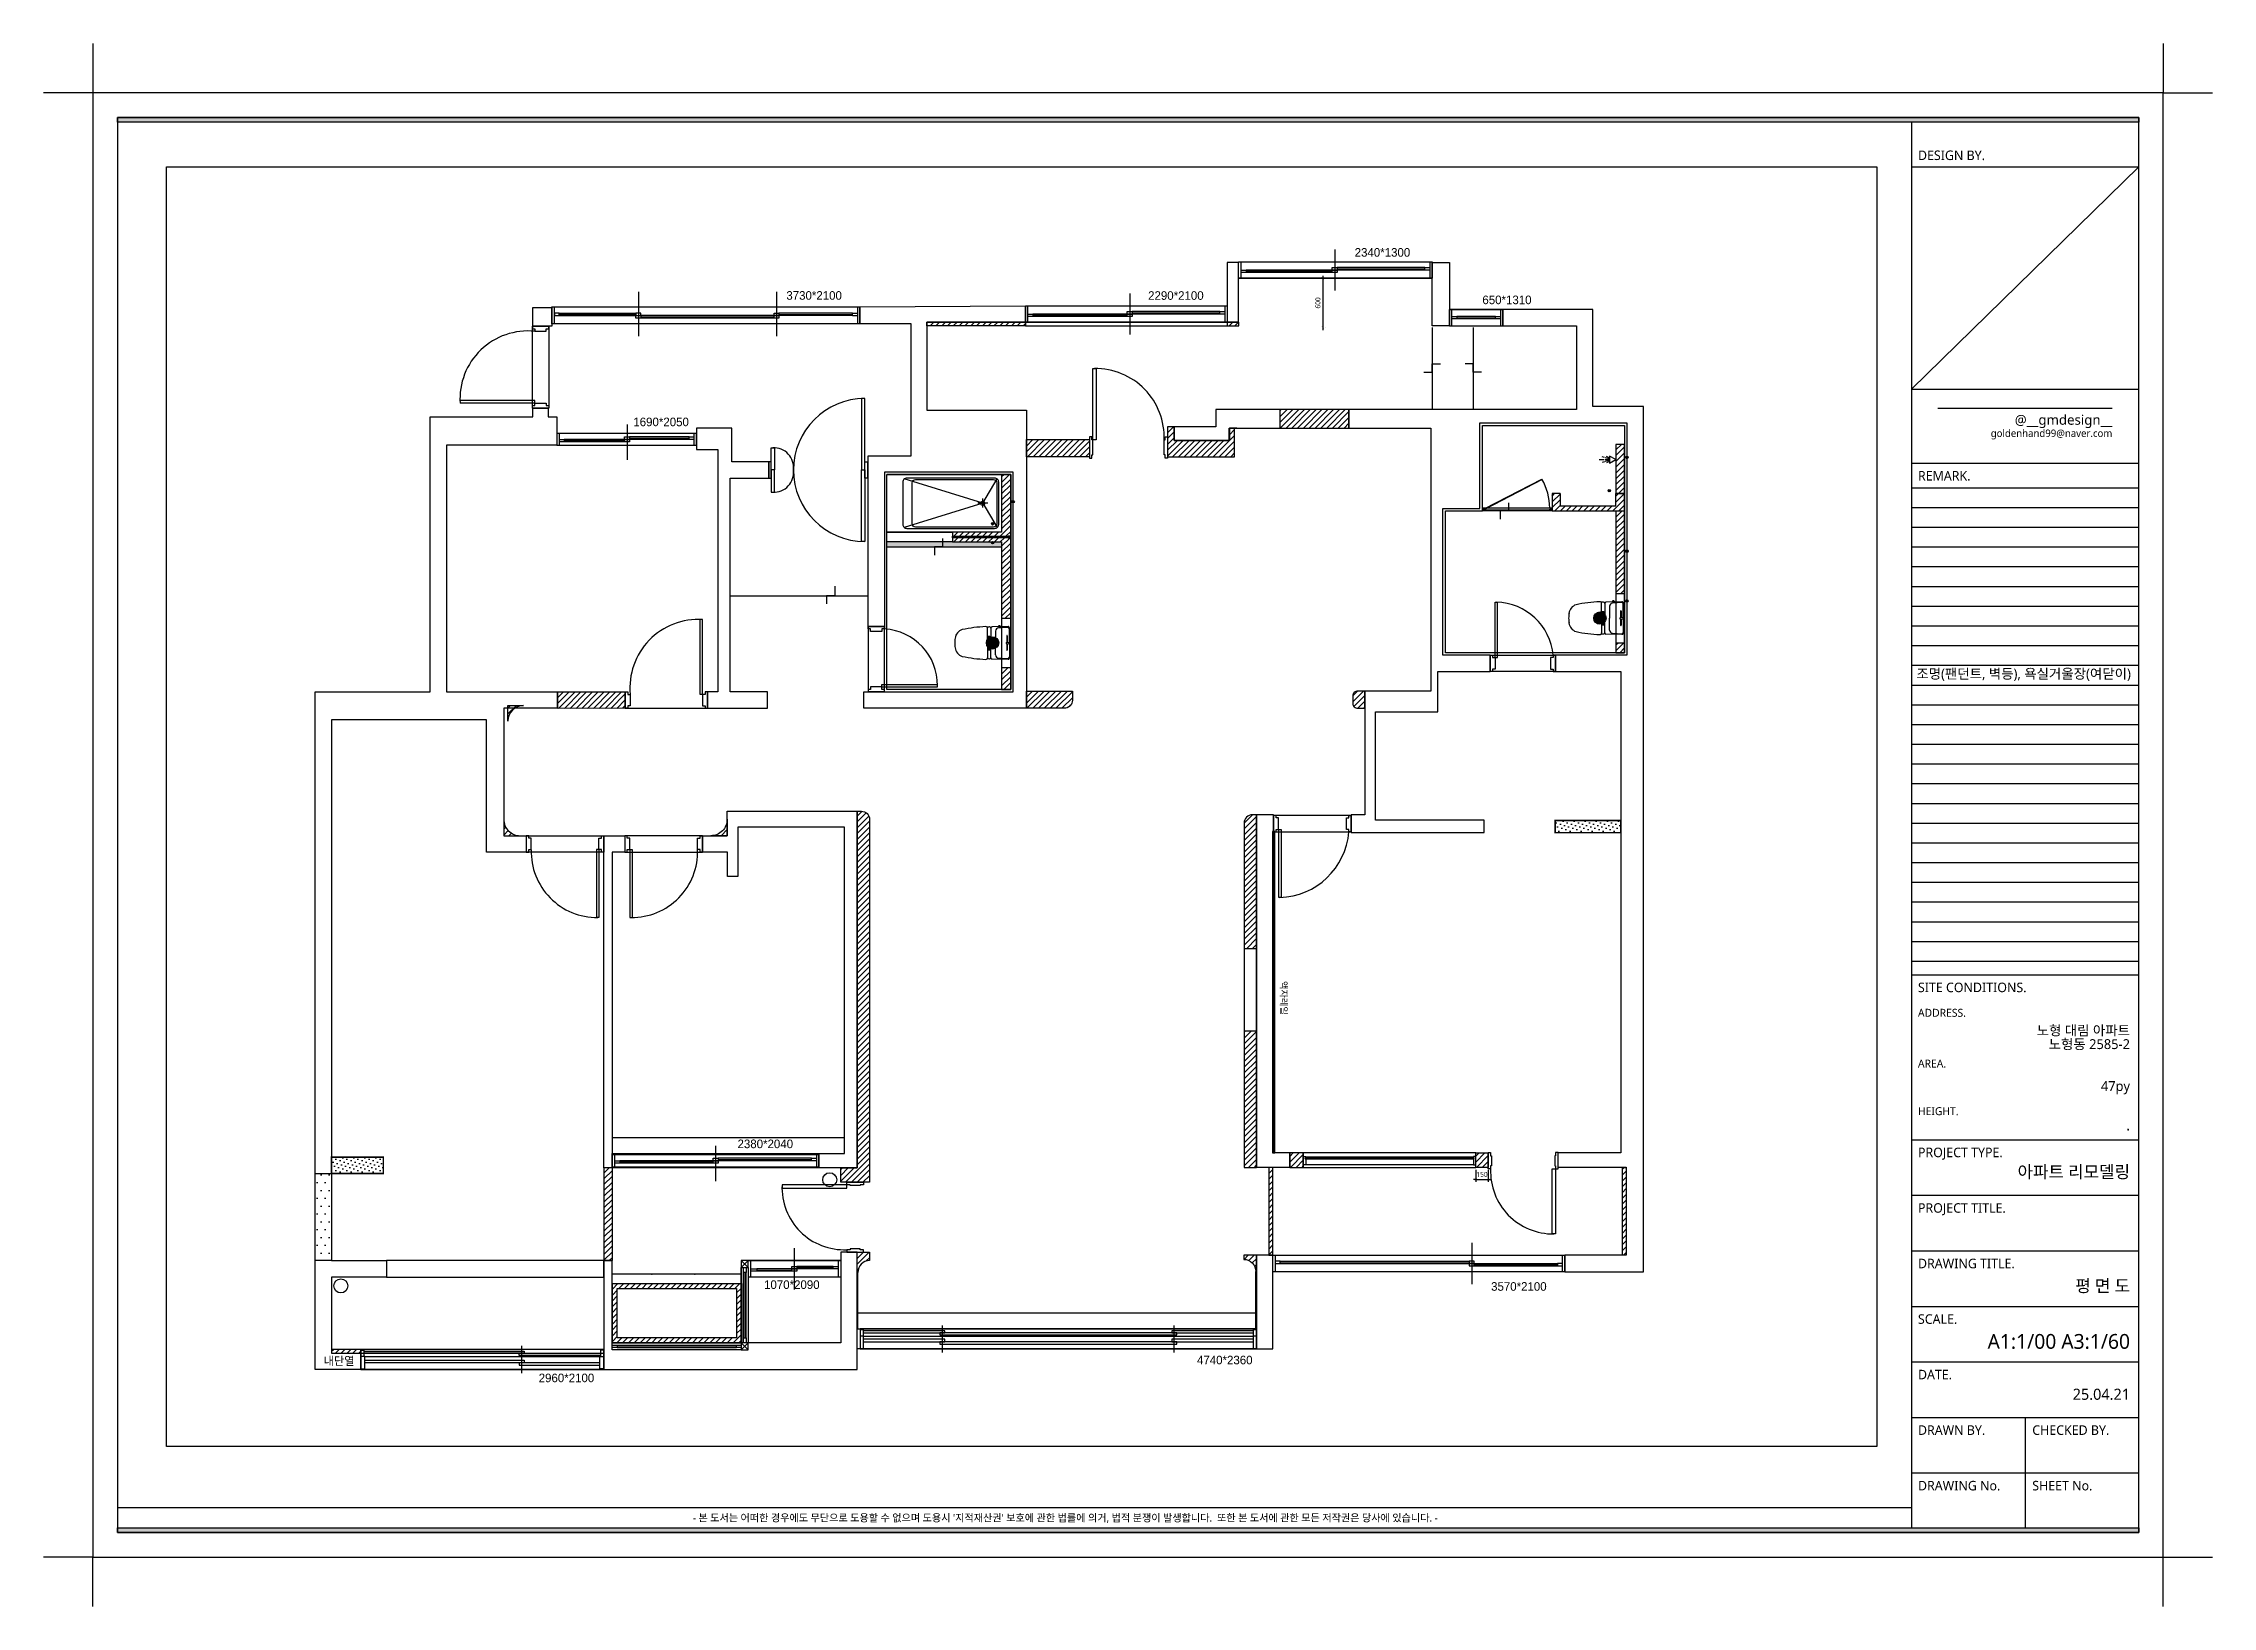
# Model space of a CAD drawing. Header units: millimetres. Extents: x 70151 to 230897, y 35202 to 113211.
# Drawn here: x 101567 to 127967, y 35558 to 54578 of the extents above; entities that cross this region are included whole.
import ezdxf
from ezdxf.enums import TextEntityAlignment as Align

# ---------------------------------------------------------------- set-up
doc = ezdxf.new("R2010")
doc.units = ezdxf.units.MM
doc.header["$LTSCALE"] = 50
doc.linetypes.add('HIDDEN', pattern=[9.525, 6.35, -3.175])
doc.linetypes.add('PHANTOM2', pattern=[1.25, 0.625, -0.125, 0.125, -0.125, 0.125, -0.125])
for name, color, linetype in [('03-WAL NEW', 3, 'Continuous'), ('04-WIN', 4, 'Continuous'), ('08-HAT', 8, 'Continuous'), ('2-con', 2, 'Continuous'), ('3.기호.계단선', 30, 'Continuous'), ('_LIBR', 4, 'Continuous'), ('BATH', 4, 'Continuous'), ('CO-BATH', 6, 'Continuous'), ('CO-DO-FR', 7, 'Continuous'), ('CO-DOOR', 8, 'Continuous'), ('F-SYM', 7, 'Continuous'), ('fin', 5, 'Continuous'), ('FORM(YOURNAME)-11', 1, 'Continuous'), ('HAT', 8, 'Continuous'), ('HL', 6, 'HIDDEN'), ('RC-LIGHT', 7, 'Continuous'), ('TOILET-1', 6, 'Continuous'), ('도면층2', 2, 'Continuous'), ('도면층4', 4, 'Continuous'), ('도면층5', 5, 'Continuous')]:
    doc.layers.add(name, color=color, linetype=linetype)
doc.styles.add('HY 울릉도 L', font='malgun.ttf')
doc.styles.add('YOURNAME', font='malgun.ttf')
doc.styles.add('코레일둥고', font='malgun.ttf')
doc.styles.add('휴먼엑스포', font='Expo M.ttf')
doc.dimstyles.new('30', dxfattribs={"dimscale": 30, "dimtxt": 2, "dimasz": 1, "dimexe": 1, "dimexo": 1, "dimgap": 1, "dimtad": 1, "dimdec": 0, "dimrnd": 0.05, "dimdsep": 46, "dimlunit": 6, "dimtxsty": 'HY 울릉도 L', "dimblk": 'ARCHTICK', "dimcen": 2.5, "dimdle": 1, "dimclrd": 133, "dimclre": 133, "dimclrt": 30, "dimadec": 0, "dimazin": 0, "dimtfac": 1, "dimtdec": 0, "dimtix": 1, "dimtmove": 2, "dimatfit": 3, "dimldrblk": 'ARCHTICK', "dimfxl": 1, "dimlwd": -1, "dimlwe": -1, "dimarcsym": 0})
pattern_1 = [(45, (-38343.38, -29332.084), (-35.355339, 35.355339), [])]

msp = doc.modelspace()

# ---------------------------------------------------------------- texts
at = {"layer": '3.기호.계단선', "color": 10, "style": '코레일둥고'}
msp.add_text('조명(팬던트, 벽등), 욕실거울장(여닫이)', height=120, dxfattribs=at).set_placement((124360.6, 46848.3))
at = {"layer": '3.기호.계단선', "style": '코레일둥고'}
msp.add_text('액자레일', height=80, rotation=270, dxfattribs=at).set_placement((116623, 43170.2))
msp.add_text('내단열 ', height=100, dxfattribs=at).set_placement((104977, 38496.4))

# ---------------------------------------------------------------- blocks, each defined once
blk = doc.blocks.new('FORM-PLAN')
at = {"layer": 'FORM(YOURNAME)-11'}
h = blk.add_hatch(color=256, dxfattribs=at)
h.dxf.hatch_style = 1
h.paths.add_polyline_path([(-71444, 55115), (10556, 55115), (10556, 54915), (-71444, 54915)])
h.paths.add_polyline_path([(-71444, -2085), (10556, -2085), (10556, -2285), (-71444, -2285)])
at = {"layer": 'Defpoints', "color": 158}
for p, q in [((1346, 54915), (1346, -2085)), ((1346, 53115), (10556, 53115)), ((10556, 53115), (1346, 44093)), ((1346, 44093), (10556, 44093)), ((1346, 40093), (10556, 40093)), ((1346, 39293), (10556, 39293)), ((1346, 38493), (10556, 38493)), ((1346, 37693), (10556, 37693)), ((1346, 36893), (10556, 36893)), ((1346, 36093), (10556, 36093)), ((1346, 35293), (10556, 35293)), ((1346, 34493), (10556, 34493)), ((1346, 33693), (10556, 33693)), ((1346, 32893), (10556, 32893)), ((1346, 32093), (10556, 32093)), ((1346, 31293), (10556, 31293)), ((1346, 30493), (10556, 30493)), ((1346, 29693), (10556, 29693)), ((1346, 28893), (10556, 28893)), ((1346, 28093), (10556, 28093)), ((1346, 27293), (10556, 27293)), ((1346, 26493), (10556, 26493)), ((1346, 25693), (10556, 25693)), ((1346, 24893), (10556, 24893)), ((1346, 24093), (10556, 24093)), ((1346, 23293), (10556, 23293)), ((1346, 22493), (10556, 22493)), ((1346, 21693), (10556, 21693)), ((1346, 20893), (10556, 20893)), ((1346, -1285), (-71444, -1285))]:
    blk.add_line(p, q, dxfattribs=at)
at = {"layer": 'Defpoints', "color": 1}
for points in [[(-72444, 58115), (-72444, 56115), (-74444, 56115)], [(11556, 58115), (11556, 56115), (13556, 56115)], [(-72444, -5285), (-72444, -3285), (-74444, -3285)], [(11556, -5285), (11556, -3285), (13556, -3285)]]:
    blk.add_lwpolyline(points, dxfattribs=at)
at = {"layer": 'Defpoints', "color": 158}
for points in [[(-71444, -2285), (10556, -2285), (10556, 55115), (-71444, 55115)], [(-69444, 53115), (-64, 53115), (-64, 1215), (-69444, 1215)]]:
    blk.add_lwpolyline(points, close=True, dxfattribs=at)
at = {"layer": 'FORM(YOURNAME)-11', "color": 251}
blk.add_line((2415, 43323), (9487, 43323), dxfattribs=at)
at = {"layer": 'FORM(YOURNAME)-11', "color": 14}
for p, q in [((1346, 41093), (10556, 41093)), ((1346, 20344), (10556, 20344)), ((1346, 13651), (10556, 13651)), ((1346, 11398), (10556, 11398)), ((1346, 9146), (10556, 9146)), ((1346, 6893), (10556, 6893)), ((1346, 4641), (10556, 4641)), ((1346, 2388), (10556, 2388)), ((5951, 2388), (5951, -2085)), ((1346, 136), (10556, 136))]:
    blk.add_line(p, q, dxfattribs=at)
at = {"layer": 'FORM(YOURNAME)-11', "color": 250}
blk.add_lwpolyline([(-72444, -3285), (11556, -3285), (11556, 56115), (-72444, 56115)], close=True, dxfattribs=at)
at = {"layer": 'FORM(YOURNAME)-11'}
for points in [[(-71444, 55115), (10556, 55115), (10556, 54915), (-71444, 54915)], [(-71444, -2085), (10556, -2085), (10556, -2285), (-71444, -2285)]]:
    blk.add_lwpolyline(points, close=True, dxfattribs=at)
at = {"layer": 'FORM(YOURNAME)-11', "color": 14, "style": 'YOURNAME'}
for s, height, p in [('DESIGN BY.', 386.1, (1603, 53577)), ('REMARK.', 386.1, (1603, 40579)), ('SITE CONDITIONS.', 386.14, (1603, 19829)), ('PROJECT TYPE.', 386.14, (1603, 13136)), ('PROJECT TITLE.', 386.14, (1603, 10883)), ('DRAWING TITLE.', 386.14, (1603, 8631)), ('SCALE.', 386.1, (1603, 6378)), ('DATE.', 386.1, (1603, 4126)), ('DRAWN BY.', 386.1, (1603, 1873)), ('CHECKED BY.', 386.14, (6240, 1873)), ('DRAWING No.', 386.14, (1603, -379)), ('SHEET No.', 386.1, (6240, -379))]:
    blk.add_text(s, height=height, dxfattribs=at).set_placement(p, align=Align.MIDDLE_LEFT)
for s, height, width, p in [('goldenhand99@naver.com', 300, 0.995, (9487, 42154)), ('@__gmdesign__', 400, 1.03, (9487, 42649))]:
    blk.add_text(s, height=height, dxfattribs=dict(at, width=width)).set_placement(p, align=Align.RIGHT)
at = {"layer": 'FORM(YOURNAME)-11', "color": 251, "style": 'YOURNAME'}
for s, p in [('ADDRESS.', (1603, 18799)), ('AREA.', (1603, 16740)), ('HEIGHT.', (1603, 14809))]:
    blk.add_text(s, height=321.8, dxfattribs=at).set_placement(p, align=Align.MIDDLE_LEFT)
at = {"layer": 'FORM(YOURNAME)-11', "color": 1, "style": 'YOURNAME'}
blk.add_text("- 본 도서는 어떠한 경우에도 무단으로 도용할 수 없으며 도용시 '지적재산권' 보호에 관한 법률에 의거, 법적 분쟁이 발생합니다.  또한 본 도서에 관한 모든 저작권은 당사에 있습니다. -", height=300, dxfattribs=at).set_placement((-32990, -1685), align=Align.MIDDLE_CENTER)
at = {"layer": 'FORM(YOURNAME)-11', "color": 3, "style": 'YOURNAME'}
for tag, height, p in [('2', 451, (9905, 17544)), ('1', 451, (9905, 18188)), ('3', 451, (9905, 16257)), ('4', 451, (9905, 14326)), ('5', 515, (9905, 12009)), ('6', 515, (9905, 9757)), ('7', 515, (9905, 7504)), ('8', 515, (9905, 5252)), ('9', 515, (9905, 2999)), ('10', 515, (5655, 811)), ('11', 515, (9905, 747)), ('12', 515, (5655, -1441)), ('13', 515, (9905, -1441))]:
    blk.add_attdef(tag, text='', height=height, dxfattribs=at).set_placement(p, align=Align.MIDDLE_RIGHT)
blk = doc.blocks.new('AC-8')
at = {"layer": 'BATH'}
for p, q in [((-51, 54), (0, 143)), ((45, 54), (-51, 54)), ((-25, 47), (-46, 12)), ((-14, 47), (-28, -8)), ((-2, 49), (-2, -11)), ((0, 143), (45, 54)), ((10, 47), (25, -8)), ((22, 47), (43, 12)), ((-31, -16), (-41, -49)), ((-2, -27), (-2, -89)), ((28, -16), (38, -49))]:
    blk.add_line(p, q, dxfattribs=at)
blk = doc.blocks.new('A$C4B2D31F0')
at = {"layer": 'fin', "color": 4}
for p, q in [((185, 691), (20, 691)), ((37, 692), (25, 692)), ((37, 692), (50, 692)), ((201, 691), (366, 691)), ((13, 466), (193, 466)), ((193, 427), (14, 427)), ((48, 524), (193, 524)), ((338, 524), (193, 524)), ((373, 466), (193, 466)), ((193, 427), (372, 427))]:
    blk.add_line(p, q, dxfattribs=at)
for points in [[(20, 691), (8, 691, 0.421209), (-7, 676), (-2, 481, 0.001659)], [(366, 691), (378, 691, -0.421209), (393, 676), (388, 481, -0.001659)], [(13, 466, 0.371724), (-2, 451, 0.003515), (-1, 420, 0.320541)], [(373, 466, -0.371724), (388, 451, -0.003515), (387, 420, -0.320541)]]:
    blk.add_lwpolyline(points, format="xyb", dxfattribs=at)
for centre, radius, start, end in [((20, 675), 16, 90, 179.3116), ((1004, 663), 1000, 179.3116, 185.9437), ((25, 707), 15, 180, 270), ((49, 564), 40, 185.9437, 267.5129), ((50, 707), 15, 270, 0), ((336, 564), 40, 272.4871, 354.0563), ((366, 675), 16, 0.6884, 90), ((-618, 663), 1000, 354.0563, 0.6884), ((14, 407), 20, 90, 182.3333), ((1839, 488), 1847, 182.5538, 191.5978), ((13, 481), 15, 181.3651, 270), ((-1453, 488), 1847, 348.4022, 357.4462), ((372, 407), 20, 357.6667, 90), ((373, 481), 15, 270, 358.6349), ((149, 156), 126, 198.2964, 263.4241), ((193, 433), 406, 261.6993, 270), ((193, 433), 406, 270, 278.3007), ((237, 156), 126, 276.5759, 341.7036)]:
    blk.add_arc(centre, radius, start, end, dxfattribs=at)
at = {"layer": 'HL', "linetype": 'Continuous'}
for p, q in [((-16, 577), (-16, 565)), ((-12, 581), (-5, 581)), ((-12, 561), (-4, 561)), ((106, 666), (184, 666)), ((106, 659), (185, 659)), ((169, 697), (169, 707)), ((169, 697), (217, 697)), ((186, 693), (181, 697)), ((182, 686), (186, 693)), ((187, 651), (182, 686)), ((182, 686), (204, 686)), ((186, 693), (200, 693)), ((187, 651), (199, 651)), ((199, 651), (204, 686)), ((200, 693), (205, 697)), ((204, 686), (200, 693)), ((200, 659), (279, 659)), ((201, 666), (279, 666)), ((217, 697), (217, 707)), ((193, 434), (147, 434)), ((193, 434), (239, 434))]:
    blk.add_line(p, q, dxfattribs=at)
for points in [[(110, 427), (110, 451, -0.414214), (114, 455), (131, 455, -0.414214), (135, 451), (135, 435), (135, 427)], [(135, 435), (145, 435, -0.414214), (147, 433), (147, 427)], [(251, 435), (241, 435, 0.414214), (239, 433), (239, 427)], [(276, 427), (276, 451, 0.414214), (272, 455), (255, 455, 0.414214), (251, 451), (251, 435), (251, 427)]]:
    blk.add_lwpolyline(points, format="xyb", dxfattribs=at)
for centre in [(123, 441), (263, 441)]:
    blk.add_circle(centre, 8, dxfattribs=at)
for centre, radius, start, end in [((-12, 577), 4, 90, 180), ((-12, 565), 4, 180, 270), ((106, 663), 3.5, 90, 270), ((279, 663), 3.5, 270, 90)]:
    blk.add_arc(centre, radius, start, end, dxfattribs=at)
blk = doc.blocks.new('cjvjf')
h = blk.add_hatch()
h.set_pattern_fill('DOTS', color=10, scale=60)
h.set_pattern_definition([(0, (-637, -50), (47.625, 95.25), [0, -95.25])])
h.paths.add_polyline_path([(144236, 65837), (144436, 65837), (144436, 64777), (144236, 64777)])
at = {"layer": '3.기호.계단선'}
h = blk.add_hatch(color=256, dxfattribs=at)
h.dxf.hatch_style = 1
edge = h.paths.add_edge_path()
edge.add_arc((160202, 74549), 15, 0, 360)
h = blk.add_hatch(color=256, dxfattribs=at)
h.dxf.hatch_style = 1
edge = h.paths.add_edge_path()
edge.add_arc((152731, 74012), 15, 0, 360)
h = blk.add_hatch(color=256, dxfattribs=at)
h.dxf.hatch_style = 1
edge = h.paths.add_edge_path()
edge.add_arc((159987, 74144), 15, 0, 360)
h = blk.add_hatch(color=256, dxfattribs=at)
h.dxf.hatch_style = 1
edge = h.paths.add_edge_path()
edge.add_arc((152481, 73742), 15, 0, 360)
h = blk.add_hatch(color=256, dxfattribs=at)
h.dxf.hatch_style = 1
edge = h.paths.add_edge_path()
edge.add_arc((152481, 73512), 15, 0, 360)
h = blk.add_hatch(color=256, dxfattribs=at)
h.dxf.hatch_style = 1
edge = h.paths.add_edge_path()
edge.add_arc((160202, 73409), 15, 0, 360)
h = blk.add_hatch(color=256, dxfattribs=at)
h.dxf.hatch_style = 1
edge = h.paths.add_edge_path()
edge.add_arc((159872, 72594), 75, 0, 360)
h = blk.add_hatch(color=256, dxfattribs=at)
h.dxf.hatch_style = 1
edge = h.paths.add_edge_path()
edge.add_arc((160202, 72804), 15, 0, 360)
h = blk.add_hatch(color=256, dxfattribs=at)
h.dxf.hatch_style = 1
edge = h.paths.add_edge_path()
edge.add_arc((152481, 72292), 75, 0, 360)
at = {"color": 10}
blk.add_lwpolyline([(144236, 65837), (144436, 65837), (144436, 64777), (144236, 64777)], close=True, dxfattribs=at)
for centre in [(150499, 65761), (144549, 64469)]:
    blk.add_circle(centre, 85)
at = {"layer": '04-WIN'}
for points in [[(158691, 76349), (158041, 76349), (158041, 76149), (158691, 76149)], [(150368, 65905), (147853, 65905), (147853, 66079), (150368, 66079)], [(145106, 64577), (147751, 64577), (147751, 64777), (145106, 64777)], [(155892, 64842), (159447, 64842), (159447, 64642), (155892, 64642)], [(155692, 63702), (150833, 63702), (150833, 63947), (155692, 63947)], [(144791, 63652), (147751, 63652), (147751, 63452), (144791, 63452)]]:
    blk.add_lwpolyline(points, close=True, dxfattribs=at)
at = {"layer": '2-con'}
for p, q in [((159787, 76349), (158691, 76349)), ((158691, 76349), (158691, 76149)), ((159787, 75169), (159787, 76349)), ((158691, 76149), (159587, 76149)), ((159587, 76149), (159587, 75132)), ((155977, 75132), (155977, 74907)), ((156817, 75132), (156817, 74907)), ((159587, 75132), (156817, 75132)), ((160402, 75169), (159787, 75169)), ((160402, 64642), (160402, 75169)), ((156817, 74907), (157815, 74907)), ((157815, 74907), (157815, 71707)), ((158412, 73929), (158412, 74969)), ((158412, 74969), (160202, 74969)), ((160202, 74969), (160202, 72144)), ((157962, 72144), (157962, 73929)), ((157962, 73929), (158412, 73929)), ((158537, 72144), (157962, 72144)), ((158537, 71944), (158537, 72144)), ((160202, 72144), (159332, 72144)), ((159332, 72144), (159332, 71944)), ((157902, 71454), (157902, 71944)), ((157902, 71944), (158537, 71944)), ((159332, 71944), (160127, 71944)), ((160127, 71944), (160127, 66087)), ((157815, 71707), (157012, 71707)), ((157012, 71707), (157012, 70202)), ((157142, 70134), (157142, 71454)), ((157142, 71454), (157902, 71454)), ((157012, 70202), (156847, 70202)), ((156847, 70202), (156847, 69984)), ((156847, 69984), (158462, 69984)), ((158462, 70134), (157142, 70134)), ((158462, 69984), (158462, 70134)), ((159362, 66087), (159362, 65912)), ((160127, 66087), (159362, 66087)), ((159362, 65912), (160192, 65912)), ((160192, 65912), (160192, 64842)), ((160192, 64842), (159447, 64842)), ((159447, 64842), (159447, 64642)), ((159447, 64642), (160402, 64642))]:
    blk.add_line(p, q, dxfattribs=at)
for points in [[(155336, 76194), (155476, 76194), (155476, 76920), (155336, 76920)], [(158041, 76149), (157831, 76149), (157831, 76920), (158041, 76920)], [(146886, 76375), (147118, 76375), (147118, 76145), (146886, 76145)], [(155892, 64842), (155692, 64842), (155692, 63702), (155892, 63702)]]:
    blk.add_lwpolyline(points, close=True, dxfattribs=at)
for points in [[(152882, 76194), (151682, 76194), (151682, 75124), (152892, 75124), (152892, 71497), (150915, 71497), (150915, 71697), (152731, 71697), (152731, 74372), (151165, 74372), (151165, 72492), (150965, 72492), (150965, 74570), (151492, 74570), (151492, 76175), (150867, 76175), (150867, 76383), (152882, 76394), (152882, 76194)], [(147186, 71697), (147186, 71497), (146531, 71497), (146531, 69947), (146806, 69947), (146806, 69747), (146321, 69747), (146321, 71357), (144436, 71357), (144436, 64777), (145106, 64777), (145106, 64577), (144436, 64577), (144436, 63652), (144791, 63652), (144791, 63452), (144436, 63452), (144236, 63452), (144236, 71697), (145636, 71697), (145636, 75043), (146886, 75043), (146886, 75150), (147073, 75150), (147073, 75043), (147179, 75043), (147179, 74697), (145834, 74697), (145834, 71697), (147186, 71697)], [(155977, 75132), (155197, 75132), (155197, 74922), (154692, 74922), (154692, 74757), (155362, 74757), (155362, 74907), (155977, 74907)], [(149137, 71697), (149011, 71697), (149011, 71497), (149742, 71497), (149742, 71697), (149287, 71697), (149287, 74297), (149757, 74297), (149757, 74497), (149307, 74497), (149307, 74907), (148877, 74907), (148877, 74647), (149137, 74647), (149137, 71697)], [(150368, 65905), (150368, 66079), (150681, 66079), (150681, 70049), (149381, 70049), (149381, 69449), (149256, 69449), (149256, 69747), (148951, 69747), (148951, 69947), (149251, 69947), (149251, 70245), (150833, 70245), (150833, 65905), (150368, 65905)], [(156097, 65912), (156097, 66087), (155902, 66087), (155902, 70202), (155692, 70202), (155692, 65912), (156097, 65912)], [(147751, 65905), (147751, 69947), (148006, 69947), (148006, 69747), (147853, 69747), (147853, 65905), (147751, 65905)], [(147751, 64777), (147751, 63452), (150833, 63452), (150833, 64880), (150633, 64880), (150633, 64777), (149423, 64777), (149423, 63777), (147853, 63777), (147853, 64777), (147751, 64777)], [(150633, 64777), (150633, 63777), (149423, 63777)]]:
    blk.add_lwpolyline(points, dxfattribs=at)
at = {"layer": '3.기호.계단선'}
for centre, radius in [((160202, 74549), 15), ((152731, 74012), 15), ((159987, 74144), 15), ((152481, 73742), 15), ((152481, 73512), 15), ((160202, 73409), 15), ((159872, 72594), 75), ((160202, 72804), 15), ((152481, 72292), 75)]:
    blk.add_circle(centre, radius, dxfattribs=at)
at = {"layer": '_LIBR'}
for p, q in [((146751, 63409), (146751, 63739)), ((144841, 63609), (147701, 63609))]:
    blk.add_line(p, q, dxfattribs=at)
blk.add_lwpolyline([(144791, 63452), (147751, 63452), (147751, 63697), (144791, 63697)], close=True, dxfattribs=at)
for points in [[(144791, 63689), (144831, 63689), (144831, 63609)], [(144831, 63674), (146781, 63674), (146781, 63649), (144831, 63649)], [(147711, 63624), (146721, 63624), (146721, 63649), (147711, 63649)], [(147751, 63689), (147711, 63689), (147711, 63609)], [(144791, 63509), (144791, 63459), (144841, 63459), (144841, 63609), (144791, 63609)], [(144841, 63564), (146781, 63564), (146781, 63534), (144841, 63534)], [(147701, 63534), (146721, 63534), (146721, 63504), (147701, 63504)], [(147751, 63509), (147751, 63459), (147701, 63459), (147701, 63609), (147751, 63609)]]:
    blk.add_lwpolyline(points, dxfattribs=at)
at = {"layer": '도면층2'}
for p, q in [((155476, 76729), (157831, 76729)), ((152882, 76194), (155336, 76194)), ((159447, 64642), (159447, 64842)), ((144791, 63452), (144791, 63652))]:
    blk.add_line(p, q, dxfattribs=at)
at = {"layer": '도면층4'}
for p, q in [((155476, 76929), (157831, 76929)), ((155476, 76729), (155476, 76929)), ((155506, 76729), (155506, 76929)), ((156646, 77079), (156646, 76579)), ((156676, 76844), (157741, 76844)), ((157801, 76929), (157801, 76729)), ((157831, 76929), (157831, 76729)), ((148171, 76565), (148171, 76025)), ((149851, 76565), (149851, 76025)), ((157831, 76729), (155476, 76729)), ((155566, 76814), (156616, 76814)), ((147118, 76175), (147119, 76383)), ((147119, 76383), (150867, 76383)), ((147148, 76175), (147149, 76383)), ((150837, 76383), (150837, 76174)), ((150867, 76383), (150867, 76174)), ((152882, 76394), (155336, 76394)), ((152882, 76194), (152882, 76394)), ((152912, 76194), (152912, 76394)), ((154151, 76544), (154151, 76044)), ((154181, 76309), (155246, 76309)), ((155306, 76394), (155306, 76194)), ((155336, 76394), (155336, 76194)), ((158041, 76349), (158691, 76349)), ((158041, 76149), (158041, 76349)), ((158071, 76149), (158071, 76349)), ((158661, 76349), (158661, 76149)), ((158691, 76349), (158691, 76149)), ((146880, 75150), (146880, 76145)), ((146880, 76145), (147080, 76145)), ((147080, 76145), (147080, 75150)), ((150867, 76174), (147118, 76175)), ((148141, 76290), (147208, 76290)), ((148201, 76260), (149821, 76260)), ((149881, 76290), (150777, 76289)), ((155336, 76194), (152882, 76194)), ((152972, 76279), (154121, 76279)), ((158041, 76149), (158691, 76149)), ((158131, 76249), (158601, 76249)), ((146910, 75210), (146000, 75210)), ((146910, 75240), (146001, 75240)), ((147080, 75150), (146880, 75150)), ((146880, 75150), (147080, 75150)), ((146910, 75210), (146910, 75240)), ((147209, 74697), (147209, 74842)), ((147269, 74754), (148002, 74754)), ((148032, 74949), (148032, 74519)), ((148062, 74784), (148787, 74784)), ((148847, 74842), (148847, 74697)), ((158597, 72114), (158597, 72789)), ((158597, 72789), (158627, 72789)), ((158627, 72114), (158627, 72789)), ((150965, 72492), (150965, 71697)), ((151165, 72492), (150965, 72492)), ((151165, 71697), (151165, 72492)), ((158537, 71944), (158537, 72144)), ((158537, 72144), (159332, 72144)), ((158537, 72144), (158537, 71944)), ((158597, 72114), (158627, 72114)), ((159332, 72144), (159332, 71944)), ((159332, 71944), (158537, 71944)), ((150965, 71697), (151165, 71697)), ((151165, 71697), (150965, 71697)), ((151135, 71787), (151810, 71787)), ((151135, 71757), (151135, 71787)), ((151135, 71757), (151811, 71757)), ((156847, 70193), (155902, 70193)), ((155902, 70193), (155902, 69993)), ((155902, 69993), (155902, 70193)), ((155902, 69993), (156847, 69993)), ((155962, 70023), (155962, 69197)), ((155962, 70023), (155992, 70023)), ((155992, 70023), (155992, 69198)), ((156847, 69993), (156847, 70193)), ((146806, 69947), (147751, 69947)), ((147751, 69747), (146806, 69747)), ((147661, 69777), (147661, 68952)), ((147691, 69777), (147661, 69777)), ((147691, 69777), (147691, 68952)), ((148951, 69947), (148006, 69947)), ((148006, 69747), (148951, 69747)), ((148066, 69777), (148066, 68952)), ((148066, 69777), (148096, 69777)), ((148096, 69777), (148096, 68952)), ((155962, 69197), (155992, 69197)), ((147691, 68952), (147661, 68952)), ((148066, 68952), (148096, 68952)), ((147883, 65919), (147883, 66064)), ((149111, 66172), (149111, 65742)), ((149141, 66007), (150278, 66007)), ((150338, 66064), (150338, 65919)), ((147943, 65977), (149081, 65977)), ((158312, 64992), (158312, 64492)), ((149508, 64777), (149423, 64692)), ((149423, 64777), (149508, 64692)), ((149508, 64777), (150633, 64777)), ((149538, 64577), (149538, 64777)), ((150068, 64927), (150068, 64427)), ((150098, 64692), (150543, 64692)), ((150603, 64777), (150603, 64577)), ((150633, 64777), (150633, 64577)), ((155922, 64842), (155922, 64642)), ((158282, 64757), (155982, 64757)), ((159357, 64727), (158342, 64727)), ((159417, 64642), (159417, 64842)), ((159447, 64842), (159447, 64642)), ((159447, 64642), (159447, 64842)), ((149466, 64632), (149466, 63837)), ((150633, 64577), (149508, 64577)), ((149613, 64662), (150038, 64662)), ((151871, 63659), (151871, 63989)), ((154692, 63659), (154692, 63989)), ((154692, 63659), (154692, 63989)), ((149363, 63734), (147913, 63734)), ((149508, 63777), (149423, 63692)), ((149423, 63777), (149508, 63692)), ((150911, 63859), (155652, 63859))]:
    blk.add_line(p, q, dxfattribs=at)
for points in [[(155506, 76799), (155506, 76829), (155566, 76829), (155566, 76799)], [(156616, 76829), (156616, 76859), (156676, 76859), (156676, 76829)], [(156616, 76799), (156616, 76829), (156676, 76829), (156676, 76799)], [(157741, 76829), (157741, 76859), (157801, 76859), (157801, 76829)], [(147208, 76275), (147208, 76305), (147148, 76305), (147148, 76275)], [(148201, 76275), (148201, 76305), (148141, 76305), (148141, 76275)], [(149821, 76275), (149821, 76305), (149881, 76305), (149881, 76275)], [(150777, 76274), (150777, 76304), (150837, 76304), (150837, 76274)], [(154121, 76294), (154121, 76324), (154181, 76324), (154181, 76294)], [(155246, 76294), (155246, 76324), (155306, 76324), (155306, 76294)], [(148141, 76245), (148141, 76275), (148201, 76275), (148201, 76245)], [(149821, 76245), (149821, 76275), (149881, 76275), (149881, 76245)], [(152912, 76264), (152912, 76294), (152972, 76294), (152972, 76264)], [(154121, 76264), (154121, 76294), (154181, 76294), (154181, 76264)], [(158071, 76234), (158071, 76264), (158131, 76264), (158131, 76234)], [(158601, 76234), (158601, 76264), (158661, 76264), (158661, 76234)], [(147179, 74697), (148877, 74697), (148877, 74842), (147179, 74842)], [(147209, 74739), (147209, 74769), (147269, 74769), (147269, 74739)], [(148002, 74769), (148002, 74799), (148062, 74799), (148062, 74769)], [(148002, 74739), (148002, 74769), (148062, 74769), (148062, 74739)], [(148787, 74769), (148787, 74799), (148847, 74799), (148847, 74769)], [(147853, 65919), (150368, 65919), (150368, 66064), (147853, 66064)], [(149081, 65992), (149081, 66022), (149141, 66022), (149141, 65992)], [(150278, 65992), (150278, 66022), (150338, 66022), (150338, 65992)], [(147883, 65962), (147883, 65992), (147943, 65992), (147943, 65962)], [(149081, 65962), (149081, 65992), (149141, 65992), (149141, 65962)], [(149423, 64692), (149508, 64692), (149508, 64777), (149423, 64777)], [(149423, 64692), (149508, 64692), (149508, 63777), (149423, 63777)], [(149451, 64692), (149481, 64692), (149481, 64632), (149451, 64632)], [(150038, 64677), (150038, 64707), (150098, 64707), (150098, 64677)], [(150543, 64677), (150543, 64707), (150603, 64707), (150603, 64677)], [(155982, 64742), (155982, 64772), (155922, 64772), (155922, 64742)], [(158342, 64742), (158342, 64772), (158282, 64772), (158282, 64742)], [(158342, 64712), (158342, 64742), (158282, 64742), (158282, 64712)], [(159417, 64712), (159417, 64742), (159357, 64742), (159357, 64712)], [(149538, 64647), (149538, 64677), (149613, 64677), (149613, 64647)], [(150038, 64647), (150038, 64677), (150098, 64677), (150098, 64647)], [(150871, 63947), (150871, 63702), (155692, 63702), (155692, 63947)], [(151841, 63899), (151841, 63874), (154722, 63874), (154722, 63899)], [(149423, 63777), (149423, 63692), (147853, 63692), (147853, 63777)], [(147913, 63749), (147913, 63719), (147853, 63719), (147853, 63749)], [(149423, 63749), (149423, 63719), (149363, 63719), (149363, 63749)], [(149423, 63692), (149508, 63692), (149508, 63777), (149423, 63777)], [(149451, 63837), (149481, 63837), (149481, 63777), (149451, 63777)], [(151841, 63789), (151841, 63759), (154722, 63759), (154722, 63789)]]:
    blk.add_lwpolyline(points, close=True, dxfattribs=at)
for points in [[(146880, 76145), (146880, 76115), (146910, 76115), (146910, 76085), (147050, 76085), (147050, 76115), (147080, 76115), (147080, 76145), (146880, 76145)], [(146880, 75150), (146880, 75180), (146910, 75180), (146910, 75210), (147050, 75210), (147050, 75180), (147080, 75180), (147080, 75150), (146880, 75150)], [(151165, 72492), (151165, 72462), (151135, 72462), (151135, 72432), (150995, 72432), (150995, 72462), (150965, 72462), (150965, 72492), (151165, 72492)], [(158537, 72144), (158567, 72144), (158567, 72114), (158597, 72114), (158597, 71974), (158567, 71974), (158567, 71944), (158537, 71944), (158537, 72144)], [(159332, 72144), (159302, 72144), (159302, 72114), (159272, 72114), (159272, 71974), (159302, 71974), (159302, 71944), (159332, 71944), (159332, 72144)], [(151165, 71697), (151165, 71727), (151135, 71727), (151135, 71757), (150995, 71757), (150995, 71727), (150965, 71727), (150965, 71697), (151165, 71697)], [(151135, 71757), (151810, 71757), (151810, 71787)], [(155902, 69993), (155932, 69993), (155932, 70023), (155962, 70023), (155962, 70163), (155932, 70163), (155932, 70193), (155902, 70193), (155902, 69993)], [(156847, 69993), (156817, 69993), (156817, 70023), (156787, 70023), (156787, 70163), (156817, 70163), (156817, 70193), (156847, 70193), (156847, 69993)], [(146806, 69747), (146836, 69747), (146836, 69777), (146866, 69777), (146866, 69917), (146836, 69917), (146836, 69947), (146806, 69947), (146806, 69747)], [(147751, 69747), (147721, 69747), (147721, 69777), (147691, 69777), (147691, 69917), (147721, 69917), (147721, 69947), (147751, 69947), (147751, 69747)], [(148006, 69747), (148036, 69747), (148036, 69777), (148066, 69777), (148066, 69917), (148036, 69917), (148036, 69947), (148006, 69947), (148006, 69747)], [(148951, 69747), (148921, 69747), (148921, 69777), (148891, 69777), (148891, 69917), (148921, 69917), (148921, 69947), (148951, 69947), (148951, 69747)], [(150871, 63939), (150906, 63939), (150906, 63859)], [(150906, 63899), (151901, 63899), (151901, 63924), (150906, 63924)], [(155657, 63924), (154662, 63924), (154662, 63899), (155657, 63899)], [(155657, 63859), (155657, 63939), (155692, 63939)], [(150871, 63769), (150871, 63709), (150911, 63709), (150911, 63859), (150871, 63859)], [(150911, 63789), (151901, 63789), (151901, 63819), (150911, 63819)], [(155652, 63819), (154662, 63819), (154662, 63789), (155652, 63789)], [(155692, 63859), (155652, 63859), (155652, 63709), (155692, 63709), (155692, 63769)]]:
    blk.add_lwpolyline(points, dxfattribs=at)
for centre, radius, start, end in [((158594, 72077), 712, 5.3297, 88.4822), ((151127, 71779), 684, 359.3714, 86.7675), ((155953, 70064), 868, 271.6262, 355.2607), ((147669, 69754), 803, 178.4135, 270.5353), ((148089, 69754), 803, 269.4647, 1.5865)]:
    blk.add_arc(centre, radius, start, end, dxfattribs=at)
at = {"layer": '도면층5'}
for p, q in [((156616, 76829), (155566, 76829)), ((157741, 76859), (156676, 76859)), ((157741, 76829), (156676, 76829)), ((156616, 76799), (155566, 76799)), ((147208, 76305), (148141, 76305)), ((150777, 76304), (149881, 76305)), ((155246, 76324), (154181, 76324)), ((147208, 76275), (148141, 76275)), ((149821, 76275), (148201, 76275)), ((149821, 76245), (148201, 76245)), ((150777, 76274), (149881, 76275)), ((154121, 76294), (152972, 76294)), ((154121, 76264), (152972, 76264)), ((155246, 76294), (154181, 76294)), ((158601, 76264), (158131, 76264)), ((158601, 76234), (158131, 76234)), ((148002, 74769), (147269, 74769)), ((148002, 74739), (147269, 74739)), ((148787, 74799), (148062, 74799)), ((148787, 74769), (148062, 74769)), ((150278, 66022), (149141, 66022)), ((149081, 65992), (147943, 65992)), ((149081, 65962), (147943, 65962)), ((150278, 65992), (149141, 65992)), ((150543, 64707), (150098, 64707)), ((155982, 64772), (158282, 64772)), ((155982, 64742), (158282, 64742)), ((158342, 64742), (159357, 64742)), ((158342, 64712), (159357, 64712)), ((149451, 63837), (149451, 64632)), ((149481, 63837), (149481, 64632)), ((150038, 64677), (149613, 64677)), ((150038, 64647), (149613, 64647)), ((150543, 64677), (150098, 64677)), ((147913, 63749), (149363, 63749)), ((147913, 63719), (149363, 63719))]:
    blk.add_line(p, q, dxfattribs=at)
blk.add_arc((146826, 75261), 827, 84.1878, 183.6006, dxfattribs=at)
at = {"layer": '_LIBR', "style": '휴먼엑스포'}
blk.add_text('2960*2100', height=104.5, dxfattribs=at).set_placement((146957, 63297))
at = {"layer": '도면층4', "style": '휴먼엑스포'}
for s, p in [('2340*1300', (156888, 76992)), ('3730*2100', (149971, 76468)), ('2290*2100', (154374, 76467)), ('650*1310', (158442, 76414)), ('1690*2050', (148109, 74929)), ('2380*2040', (149377, 66145)), ('1070*2090', (149700, 64432)), ('3570*2100', (158548, 64410)), ('4740*2360', (154969, 63515))]:
    blk.add_text(s, height=104.5, dxfattribs=at).set_placement(p)
blk = doc.blocks.new('_ArchTick')
at = {"color": 0, "linetype": 'ByBlock', "const_width": 0.15}
blk.add_lwpolyline([(-0.5, -0.5), (0.5, 0.5)], dxfattribs=at)
blk = doc.blocks.new('*D1400')
at = {"layer": '08-HAT', "color": 133, "transparency": 16777216}
for p, q in [((117139, 51750), (117139, 51090)), ((117169, 51720), (117169, 51720)), ((117169, 51120), (117169, 51120))]:
    blk.add_line(p, q, dxfattribs=at)
at = {"layer": 'Defpoints', "color": 0, "transparency": 16777216}
for p in [(117139, 51720), (117139, 51120), (117139, 51120)]:
    blk.add_point(p, dxfattribs=at)
at = {"layer": '08-HAT', "color": 133, "transparency": 16777216, "xscale": 30, "yscale": 30, "zscale": 30}
for p, rotation in [((117139, 51720), 90), ((117139, 51120), 270)]:
    blk.add_blockref('_ArchTick', p, dxfattribs=dict(at, rotation=rotation))
at = {"layer": '08-HAT', "color": 30, "transparency": 16777216, "insert": (117078, 51420), "char_height": 60, "attachment_point": 5, "rotation": 90, "style": 'HY 울릉도 L'}
blk.add_mtext('600', dxfattribs=at)
blk = doc.blocks.new('D-009')
at = {"layer": 'CO-DO-FR'}
for points in [[(100, 200), (100, 0), (130, 0), (130, 40), (130, 40), (130, 160), (130, 160), (130, 200), (100, 200)], [(1300, 200), (1300, 0), (1270, 0), (1270, 40), (1270, 40), (1270, 160), (1270, 160), (1270, 200), (1300, 200)]]:
    blk.add_lwpolyline(points, close=True, dxfattribs=at)
at = {"layer": 'CO-DOOR'}
for points in [[(1230, 970), (1230, 100), (1270, 100), (1270, 970)], [(170, 370), (170, 100), (130, 100), (130, 370)], [(170, -170), (170, 100), (130, 100), (130, -170)], [(1230, -770), (1230, 100), (1270, 100), (1270, -770)]]:
    blk.add_lwpolyline(points, close=True, dxfattribs=at)
for centre, radius, start, end in [((1270, 100), 870, 90, 180), ((160, 129), 242, 353.2235, 92.3713), ((160, 71), 242, 267.6287, 6.7765), ((1270, 100), 870, 180, 270)]:
    blk.add_arc(centre, radius, start, end, dxfattribs=at)
blk = doc.blocks.new('*D1402')
at = {"layer": 'Defpoints', "color": 0, "transparency": 16777216}
for p in [(119000, 40902), (119150, 40902), (119150, 40755)]:
    blk.add_point(p, dxfattribs=at)
at = {"layer": 'HAT', "color": 133, "transparency": 16777216}
for p, q in [((119000, 40755), (118970, 40755)), ((119000, 40872), (119000, 40725)), ((119000, 40755), (119150, 40755)), ((119150, 40872), (119150, 40725)), ((119150, 40755), (119180, 40755))]:
    blk.add_line(p, q, dxfattribs=at)
at = {"layer": 'HAT', "color": 133, "transparency": 16777216, "xscale": 30, "yscale": 30, "zscale": 30}
blk.add_blockref('_ArchTick', (119000, 40755), dxfattribs=at)
at = {"layer": 'HAT', "color": 133, "transparency": 16777216, "xscale": 30, "yscale": 30, "zscale": 30, "rotation": 180}
blk.add_blockref('_ArchTick', (119150, 40755), dxfattribs=at)
at = {"layer": 'HAT', "color": 30, "transparency": 16777216, "insert": (119075, 40816), "char_height": 60, "attachment_point": 5, "style": 'HY 울릉도 L'}
blk.add_mtext('150', dxfattribs=at)

# ---------------------------------------------------------------- dimensions: what is measured, and where the dimension line sits
at = {"layer": '08-HAT'}
dim = msp.add_linear_dim(base=(117139, 51119.9), p1=(117139, 51719.9), p2=(117139, 51119.9), angle=90, dimstyle='30', override={"dimfxl": 1.25, "dimarcsym": 2}, dxfattribs=at)
dim.commit()
dim.dimension.update_dxf_attribs({"geometry": '*D1400', "text_midpoint": (117078, 51419.9)})
at = {"layer": 'HAT'}
dim = msp.add_linear_dim(base=(119150, 40755.3), p1=(119000, 40902.4), p2=(119150, 40902.4), dimstyle='30', override={"dimfxl": 1.25, "dimarcsym": 2}, dxfattribs=at)
dim.commit()
dim.dimension.update_dxf_attribs({"geometry": '*D1402', "text_midpoint": (119075, 40816.4)})

# ---------------------------------------------------------------- hatches: boundary and pattern name
at = {"layer": '03-WAL NEW'}
h = msp.add_hatch(dxfattribs=at)
h.set_pattern_fill('_USER', color=8, scale=50, angle=45, pattern_type=0)
h.set_pattern_definition([(45, (-38947.38, -29332.084), (-35.355339, 35.355339), [])])
h.paths.add_polyline_path([(113530, 49757.4), (114298, 49757.4), (114298, 49547.4), (113530, 49547.4)])
h.paths.add_polyline_path([(116064.7, 49897.4), (116000, 49897.4), (116000, 49747.4), (115330, 49747.4), (115330, 49912.4), (115248, 49912.4), (115248, 49547.4), (116064.7, 49547.4)])
h = msp.add_hatch(dxfattribs=at)
h.set_pattern_fill('_USER', color=8, scale=50, angle=45, pattern_type=0)
h.set_pattern_definition([(45, (-39169.38, -29382.084), (-35.355339, 35.355339), [])])
h.paths.add_polyline_path([(116615, 49897.4), (117455, 49897.4), (117455, 50122.4), (116615, 50122.4)])
h = msp.add_hatch(dxfattribs=at)
h.set_pattern_fill('_USER', color=256, scale=50, angle=45, pattern_type=0)
h.set_pattern_definition([(45, (-38914.38, -29305.084), (-35.355339, 35.355339), [])])
h.paths.add_polyline_path([(120810, 49699.4), (120705, 49699.4), (120705, 49099.4), (120810, 49099.4)])
h = msp.add_hatch(dxfattribs=at)
h.set_pattern_fill('_USER', color=256, scale=50, angle=45, pattern_type=0)
h.set_pattern_definition([(45, (-38944.38, -29335.084), (-35.355339, 35.355339), [])])
h.paths.add_polyline_path([(120810, 48889.4), (120810, 49099.4), (120705, 49099.4), (120705, 48949.4), (120025, 48949.4), (120025, 49099.4), (119930, 49099.4), (119930, 48889.4)])
h = msp.add_hatch(dxfattribs=at)
h.set_pattern_fill('_USER', color=8, scale=50, angle=45, pattern_type=0)
h.set_pattern_definition([(45, (-38944.38, -29305.084), (-35.355339, 35.355339), [])])
h.paths.add_polyline_path([(120810, 48889.4), (120705, 48889.4), (120705, 47884.4), (120810, 47884.4)])
h.paths.add_polyline_path([(120810, 47284.4), (120705, 47284.4), (120705, 47164.4), (120810, 47164.4)])
at = {"layer": '3.기호.계단선'}
h = msp.add_hatch(color=256, dxfattribs=at)
h.dxf.hatch_style = 1
h.paths.add_polyline_path([(116525, 44987.4), (116525, 41077.4), (116555, 41077.4), (116555, 44987.4)])
h = msp.add_hatch(dxfattribs=at)
h.set_pattern_fill('DOTS', color=10, scale=30, angle=45)
h.set_pattern_definition([(45, (-38989.38, -29345.084), (-16.83798, 50.513941), [0, -47.625])])
h.paths.add_polyline_path([(119965, 45124.4), (120765, 45124.4), (120765, 44974.4), (119965, 44974.4)])
h = msp.add_hatch(dxfattribs=at)
h.set_pattern_fill('DOTS', color=10, scale=30, angle=45)
h.set_pattern_definition([(45, (-45405.38, -29382.084), (-16.83798, 50.513941), [0, -47.625])])
h.paths.add_polyline_path([(105704, 41027.4), (105079, 41027.4), (105079, 40827.4), (105704, 40827.4)])
h = msp.add_hatch(dxfattribs=at)
h.set_pattern_fill('_USER', color=256, scale=50, angle=45, pattern_type=0)
h.set_pattern_definition([(45, (-39024.38, -29267.084), (-35.355339, 35.355339), [])])
h.paths.add_polyline_path([(120785, 40902.4), (120830, 40902.4), (120830, 39832.4), (120785, 39832.4)])
h = msp.add_hatch(dxfattribs=at)
h.set_pattern_fill('_USER', color=256, scale=50, angle=45, pattern_type=0)
h.set_pattern_definition([(45, (-38980.38, -29587.084), (-35.355339, 35.355339), [])])
h.paths.add_polyline_path([(105429, 38687.4), (105074, 38687.4), (105074, 38642.4), (105429, 38642.4)])
at = {"layer": 'HAT'}
h = msp.add_hatch(dxfattribs=at)
h.set_pattern_fill('_USER', color=256, scale=50, angle=45, pattern_type=0)
h.set_pattern_definition([(45, (-39009.38, -29305.084), (-35.355339, 35.355339), [])])
h.paths.add_polyline_path([(113520, 51139.4), (112320, 51139.4), (112320, 51184.4), (113520, 51184.4)])
h = msp.add_hatch(dxfattribs=at)
h.set_pattern_fill('_USER', color=256, scale=50, angle=45, pattern_type=0)
h.set_pattern_definition([(45, (-38905.38, -29305.084), (-35.355339, 35.355339), [])])
h.paths.add_polyline_path([(115974, 51139.4), (116114, 51139.4), (116114, 51184.4), (115974, 51184.4)])
h = msp.add_hatch(dxfattribs=at)
h.set_pattern_fill('_USER', color=256, scale=50, angle=45, pattern_type=0)
h.set_pattern_definition([(45, (-38945.38, -29257.084), (-35.355339, 35.355339), [])])
h.paths.add_polyline_path([(113339, 49332.4), (113229, 49332.4), (113229, 48632.4), (112629, 48632.4), (112629, 48582.4), (112659, 48582.4), (113339, 48582.4)])
h.paths.add_polyline_path([(113339, 48562.4), (113309, 48562.4), (112629, 48562.4), (112629, 48512.4), (113229, 48512.4), (113229, 48452.4), (113229, 47582.4), (113339, 47582.4)])
h.paths.add_polyline_path([(113339, 46982.4), (113229, 46982.4), (113229, 46717.4), (113339, 46717.4)])
h = msp.add_hatch(dxfattribs=at)
h.set_pattern_fill('BOX', color=256)
h.set_pattern_definition([(90, (-38945.382, -10837.084), (-25.4, 2e-15), []), (90, (-38939.032, -10837.084), (-25.4, 2e-15), []), (0, (-38945.382, -10837.084), (0, 25.4), [-6.35, 6.35]), (0, (-38945.382, -10830.734), (0, 25.4), [-6.35, 6.35]), (0, (-38945.382, -10824.384), (0, 25.4), [6.35, -6.35]), (0, (-38945.382, -10818.034), (0, 25.4), [6.35, -6.35]), (90, (-38932.682, -10837.084), (-25.4, 2e-15), [6.35, -6.35]), (90, (-38926.332, -10837.084), (-25.4, 2e-15), [6.35, -6.35])])
h.paths.add_polyline_path([(113229, 48512.4), (111833, 48512.4), (111833, 48452.4), (113229, 48452.4)])
h = msp.add_hatch(dxfattribs=at)
h.set_pattern_fill('_USER', color=256, scale=50, angle=45, pattern_type=0)
h.set_pattern_definition([(45, (-38954.38, -29327.084), (-35.355339, 35.355339), [])])
h.paths.add_polyline_path([(107220, 46332.4), (107220, 46522.4), (107410, 46522.4, 0.4142136)])
h = msp.add_hatch(dxfattribs=at)
h.set_pattern_fill('_USER', color=256, scale=50, angle=45, pattern_type=0)
h.set_pattern_definition([(45, (-39005.38, -29362.084), (-35.355339, 35.355339), [])])
h.paths.add_polyline_path([(108649, 46487.4), (107824, 46486.3), (107824, 46686.3), (108649, 46687.4)])
h = msp.add_hatch(dxfattribs=at)
h.set_pattern_fill('_USER', color=256, scale=50, angle=45, pattern_type=0)
h.set_pattern_definition([(45, (-39034.38, -29362.084), (-35.355339, 35.355339), [])])
edge = h.paths.add_edge_path()
edge.add_line((114090, 46697.4), (114090, 46587.4))
edge.add_arc((113989.3, 46587.7), 100.8, 264.74019, 359.80719, ccw=False)
edge.add_line((113980, 46487.4), (113530, 46487.4))
edge.add_line((113530, 46487.4), (113530, 46697.4))
edge.add_line((113530, 46697.4), (114090, 46697.4))
h = msp.add_hatch(dxfattribs=at)
h.set_pattern_fill('_USER', color=256, scale=50, angle=45, pattern_type=0)
h.set_pattern_definition([(45, (-38290.38, -29322.084), (-35.355339, 35.355339), [])])
edge = h.paths.add_edge_path()
edge.add_line((117650, 46697.4), (117552.7, 46697.4))
edge.add_arc((117565.9, 46635.1), 63.6, 101.96689, 171.17921)
edge.add_line((117503, 46644.9), (117503, 46547.4))
edge.add_arc((117563, 46547.4), 60, 180, 270)
edge.add_line((117563, 46487.4), (117650, 46487.4))
edge.add_line((117650, 46487.4), (117650, 46697.4))
h = msp.add_hatch(dxfattribs=at)
h.set_pattern_fill('_USER', color=256, scale=50, angle=45, pattern_type=0)
h.set_pattern_definition(pattern_1)
edge = h.paths.add_edge_path()
edge.add_arc((111521, 45135.4), 100, 0, 90, ccw=False)
edge.add_line((111621, 45135.4), (111621, 40720.4))
edge.add_line((111621, 40720.4), (111271, 40720.4))
edge.add_line((111271, 40720.4), (111271, 40895.4))
edge.add_line((111271, 40895.4), (111471, 40895.4))
edge.add_line((111471, 40895.4), (111471, 45235.4))
h = msp.add_hatch(dxfattribs=at)
h.set_pattern_fill('_USER', color=256, scale=50, angle=45, pattern_type=0)
h.set_pattern_definition([(45, (-38954.38, -10907.084), (-35.355339, 35.355339), [])])
edge = h.paths.add_edge_path()
edge.add_line((116330, 45192.4), (116280, 45192.4))
edge.add_arc((116280, 45092.4), 100, 90, 180)
edge.add_line((116180, 45092.4), (116180, 43562.4))
edge.add_line((116180, 43562.4), (116330, 43562.4))
edge.add_line((116330, 43562.4), (116330, 45192.4))
h.paths.add_polyline_path([(116330, 42562.4), (116180, 42562.4), (116180, 40902.4), (116330, 40902.4)])
h = msp.add_hatch(dxfattribs=at)
h.set_pattern_fill('_USER', color=256, scale=50, angle=45, pattern_type=0)
h.set_pattern_definition([(45, (-40851.505, -30102.314), (-35.355339, 35.355339), [])])
h.paths.add_polyline_path([(107169, 45137.4), (107169, 44937.4), (107369, 44937.4, -0.4142136)])
h = msp.add_hatch(dxfattribs=at)
h.set_pattern_fill('_USER', color=256, scale=50, angle=45, pattern_type=0)
h.set_pattern_definition([(45, (-40390.61, -30102.314), (-35.355339, 35.355339), [])])
h.paths.add_polyline_path([(109889, 45137.4), (109889, 44937.4), (109689, 44937.4, 0.4142136)])
h = msp.add_hatch(dxfattribs=at)
h.set_pattern_fill('_USER', color=256, scale=50, angle=45, pattern_type=0)
h.set_pattern_definition(pattern_1)
h.paths.add_polyline_path([(119000, 41077.4), (119150, 41077.4), (119150, 40902.4), (119000, 40902.4)])
h.paths.add_polyline_path([(116900, 41077.4), (116735, 41077.4), (116735, 40902.4), (116900, 40902.4)])
h = msp.add_hatch(dxfattribs=at)
h.set_pattern_fill('_USER', color=256, scale=50, angle=45, pattern_type=0)
h.set_pattern_definition([(45, (-38775.38, -29327.084), (-35.355339, 35.355339), [])])
h.paths.add_polyline_path([(108389, 40895.4), (108389, 39767.4), (108491, 39767.4), (108491, 40895.4)])
h = msp.add_hatch(dxfattribs=at)
h.set_pattern_fill('_USER', color=256, scale=50, angle=45, pattern_type=0)
h.set_pattern_definition([(45, (-39174.38, -29267.084), (-35.355339, 35.355339), [])])
h.paths.add_polyline_path([(116530, 40902.4), (116480, 40902.4), (116480, 39832.4), (116530, 39832.4)])
h = msp.add_hatch(dxfattribs=at)
h.set_pattern_fill('_USER', color=256, scale=50, angle=45, pattern_type=0)
h.set_pattern_definition([(45, (-41359.18, -10859.084), (-35.355339, 35.355339), [])])
edge = h.paths.add_edge_path()
edge.add_line((111471, 39870.4), (111621, 39870.4))
edge.add_line((111621, 39870.4), (111621, 39770.4))
edge.add_arc((111626.2, 39624.3), 146.2, 92.02137, 179.97479)
edge.add_line((111480, 39624.4), (111471, 39624.4))
edge.add_line((111471, 39624.4), (111471, 39870.4))
h = msp.add_hatch(dxfattribs=at)
h.set_pattern_fill('_USER', color=256, scale=50, angle=45, pattern_type=0)
h.set_pattern_definition([(45, (-38959.38, -10847.084), (-35.355339, 35.355339), [])])
edge = h.paths.add_edge_path()
edge.add_line((116330, 39832.4), (116175, 39832.4))
edge.add_line((116175, 39832.4), (116175, 39782.4))
edge.add_arc((116175, 39636.4), 146, 0, 90, ccw=False)
edge.add_line((116321, 39636.4), (116330, 39636.4))
edge.add_line((116330, 39636.4), (116330, 39832.4))
h = msp.add_hatch(dxfattribs=at)
h.set_pattern_fill('_USER', color=256, scale=50, angle=45, pattern_type=0)
h.set_pattern_definition([(45, (-39091.716, -29462.084), (-35.355339, 35.355339), [])])
h.paths.add_polyline_path([(110061, 39487.4), (108863.8, 39487.4), (108863.8, 39427.4), (110001, 39427.4), (110001, 38827.4), (108863.8, 38827.4), (108863.8, 38767.4), (110061, 38767.4)])
h.paths.add_polyline_path([(108863.8, 39487.4), (108491, 39487.4), (108491, 38767.4), (108863.8, 38767.4), (108863.8, 38827.4), (108551, 38827.4), (108551, 39427.4), (108863.8, 39427.4)])

# ---------------------------------------------------------------- linework, layer by layer
for p, q in [((118469, 51119.9), (118469, 50122.4)), ((118969, 51119.9), (118969, 50122.4)), ((119930, 48889.4), (119080, 48889.4)), ((111833, 48452.4), (113229, 48452.4)), ((109925, 47857.4), (111603, 47857.4)), ((110061, 39602.4), (108491, 39602.4))]:
    msp.add_line(p, q)
for points in [[(118369, 50577.4), (118469, 50577.4), (118469, 50677.4), (118569, 50677.4)], [(119069, 50577.4), (118969, 50577.4), (118969, 50677.4), (118869, 50677.4)], [(119396.2, 48989.4), (119396.2, 48889.4), (119296.2, 48889.4), (119296.2, 48789.4)], [(112509.9, 48552.4), (112509.9, 48452.4), (112409.9, 48452.4), (112409.9, 48352.4)], [(111197, 47972.4), (111197, 47857.4), (111097, 47857.4), (111097, 47757.4)]]:
    msp.add_lwpolyline(points)
for p in [(108972.7, 39602.4), (109496, 39602.4)]:
    msp.add_point(p)
at = {"layer": '03-WAL NEW'}
for p, q in [((113520, 51139.4), (115974, 51139.4)), ((120555, 48889.4), (120660, 48889.4)), ((120705, 47884.4), (120810, 47884.4)), ((113229, 47582.4), (113339, 47582.4)), ((120705, 47284.4), (120810, 47284.4)), ((113229, 46982.4), (113339, 46982.4)), ((111471, 45235.4), (111521, 45235.4))]:
    msp.add_line(p, q, dxfattribs=at)
for points in [[(113520, 51139.4), (112320, 51139.4), (112320, 51184.4), (113520, 51184.4)], [(115974, 51139.4), (116114, 51139.4), (116114, 51184.4), (115974, 51184.4)], [(116615, 49897.4), (117455, 49897.4), (117455, 50122.4), (116615, 50122.4)], [(113530, 49757.4), (114298, 49757.4), (114298, 49547.4), (113530, 49547.4)], [(120810, 49699.4), (120705, 49699.4), (120705, 49099.4), (120810, 49099.4)], [(111833, 48632.4), (112629, 48632.4), (112629, 48512.4), (111833, 48512.4)], [(108649, 46487.4), (107824, 46486.3), (107824, 46686.3), (108649, 46687.4)], [(116900, 41077.4), (116735, 41077.4), (116735, 40902.4), (116900, 40902.4)], [(119000, 41077.4), (119150, 41077.4), (119150, 40902.4), (119000, 40902.4)], [(116530, 40902.4), (116480, 40902.4), (116480, 39832.4), (116530, 39832.4)], [(111480, 39624.4), (111471, 39624.4), (111471, 38937.4), (111480, 38937.4)], [(116321, 39636.4), (116330, 39636.4), (116330, 38929.9), (116321, 38929.9)], [(108491, 39487.4), (110061, 39487.4), (110061, 38767.4), (108491, 38767.4)], [(108551, 39427.4), (110001, 39427.4), (110001, 38827.4), (108551, 38827.4)]]:
    msp.add_lwpolyline(points, close=True, dxfattribs=at)
for points in [[(116093, 49897.4), (116000, 49897.4), (116000, 49747.4), (115330, 49747.4), (115330, 49912.4), (115248, 49912.4), (115248, 49547.4), (116064.7, 49547.4), (116064.7, 49897.4)], [(113339, 49332.4), (113229, 49332.4), (113229, 48632.4)], [(113229, 48512.4), (113229, 46717.4), (113339, 46717.4), (113339, 49332.4)], [(120025, 49099.4), (119930, 49099.4), (119930, 48889.4), (120810, 48889.4), (120810, 49099.4), (120705, 49099.4)], [(120025, 49099.4), (120025, 48949.4), (120705, 48949.4), (120705, 49099.4)], [(120705, 48889.4), (120705, 47164.4), (120810, 47164.4), (120810, 48889.4)], [(113229, 48632.4), (112629, 48632.4), (112629, 48512.4), (113229, 48512.4)], [(107220, 46332.4), (107220, 46522.4), (107410, 46522.4)], [(107169, 45137.4), (107169, 44937.4), (107369, 44937.4)], [(109889, 45137.4), (109889, 44937.4), (109689, 44937.4)], [(116180, 42562.4), (116330, 42562.4), (116330, 43562.4), (116180, 43562.4)], [(108389, 40895.4), (108389, 39767.4), (108491, 39767.4), (108491, 40895.4), (108389, 40895.4)]]:
    msp.add_lwpolyline(points, dxfattribs=at)
for points in [[(114090, 46697.4), (114090, 46587.4, -0.4142136), (113990, 46487.4), (113530, 46487.4), (113530, 46697.4), (114090, 46697.4)], [(111521, 45235.4), (111521, 45235.4, -0.4142136), (111621, 45135.4), (111621, 40720.4), (111271, 40720.4), (111271, 40895.4), (111471, 40895.4), (111471, 45235.4)], [(116330, 45192.4), (116280, 45192.4, 0.4142136), (116180, 45092.4), (116180, 40902.4), (116330, 40902.4), (116330, 45192.4)], [(107169, 45137.4), (107169, 45137.4, 0.4142136), (107369, 44937.4), (107369, 44937.4)], [(109889, 45137.4), (109889, 45137.4, -0.4142136), (109689, 44937.4), (109689, 44937.4)], [(111471, 39870.4), (111621, 39870.4), (111621, 39770.4, 0.4037898), (111480, 39624.4), (111471, 39624.4), (111471, 39820.4)], [(116330, 39832.4), (116175, 39832.4), (116175, 39782.4, -0.4142136), (116321, 39636.4), (116330, 39636.4), (116330, 39832.4)]]:
    msp.add_lwpolyline(points, format="xyb", dxfattribs=at)
msp.add_lwpolyline([(117650, 46697.4), (117563, 46697.4, 0.4142136), (117503, 46637.4), (117503, 46547.4, 0.4142136), (117563, 46487.4), (117650, 46487.4)], format="xyb", close=True, dxfattribs=at)
msp.add_arc((107410, 46332.4), 190, 90, 180, dxfattribs=at)
at = {"layer": '04-WIN'}
for p, q in [((118965, 41027.4), (116925, 41027.4)), ((118970, 40932.4), (116930, 40932.4))]:
    msp.add_line(p, q, dxfattribs=at)
msp.add_lwpolyline([(116900, 40902.4), (119000, 40902.4), (119000, 41077.4), (116900, 41077.4)], close=True, dxfattribs=at)
for points in [[(116900, 41023.4), (116900, 41032.4), (116930, 41032.4), (116930, 41018.1), (116924.5, 41016.3), (116924.5, 41009.9), (116930, 41008.1), (116930, 40932.4), (116900, 40932.4), (116900, 40941.4)], [(116921.6, 41006.1), (118968.5, 41006.1), (118968.5, 41010.1), (116921.6, 41010.1), (116921.6, 41006.1), (116921.6, 41010.1)], [(116925, 41013.9), (116927.8, 41012.5), (116928.3, 41011.5), (116928.9, 41010.1)], [(116925, 41002.3), (116927.8, 41003.7), (116928.3, 41004.7), (116928.9, 41006.1)], [(118965, 41013.9), (118962.3, 41012.5), (118961.8, 41011.5), (118961.2, 41010.1)], [(118965, 41002.3), (118962.3, 41003.7), (118961.8, 41004.7), (118961.2, 41006.1)], [(119000, 41023.4), (119000, 41032.4), (118970, 41032.4), (118970, 41018.1), (118975.6, 41016.3), (118975.6, 41009.9), (118970, 41008.1), (118970, 40932.4), (119000, 40932.4), (119000, 40941.4)]]:
    msp.add_lwpolyline(points, dxfattribs=at)
at = {"layer": '3.기호.계단선', "color": 10, "linetype": 'PHANTOM2', "ltscale": 2, "const_width": 10}
msp.add_lwpolyline([(111603, 49287.4), (111603, 47482.4)], dxfattribs=at)
at = {"layer": '3.기호.계단선'}
msp.add_lwpolyline([(116525, 44987.4), (116525, 41077.4), (116555, 41077.4), (116555, 44987.4), (116525, 44987.4)], dxfattribs=at)
at = {"layer": '3.기호.계단선', "color": 10, "const_width": 20}
for points in [[(119965, 45124.4), (120765, 45124.4), (120765, 44974.4), (119965, 44974.4)], [(105704, 41027.4), (105074, 41027.4), (105074, 40827.4), (105704, 40827.4)]]:
    msp.add_lwpolyline(points, close=True, dxfattribs=at)
at = {"layer": '3.기호.계단선'}
for points in [[(120785, 40902.4), (120830, 40902.4), (120830, 39832.4), (120785, 39832.4)], [(105429, 38687.4), (105074, 38687.4), (105074, 38642.4), (105429, 38642.4)]]:
    msp.add_lwpolyline(points, close=True, dxfattribs=at)
at = {"layer": 'BATH'}
msp.add_line((113339, 49332.4), (111833, 49332.4), dxfattribs=at)
for points in [[(120810, 47164.4), (118630, 47164.4), (118630, 48889.4), (119080, 48889.4), (119080, 49929.4), (120810, 49929.4)], [(111833, 49332.4), (113339, 49332.4), (113339, 46717.4), (111833, 46717.4)]]:
    msp.add_lwpolyline(points, close=True, dxfattribs=at)
at = {"layer": 'CO-BATH', "color": 251}
for p, q in [((112999, 48982.4), (112043.7, 49277.7)), ((112999, 48982.4), (113174.4, 49277.7)), ((112999, 48982.4), (112043.7, 48687)), ((113059, 48982.4), (112939, 48982.4)), ((112999, 48932.4), (112999, 49042.4)), ((112999, 48982.4), (113174.4, 48687))]:
    msp.add_line(p, q, dxfattribs=at)
at = {"layer": 'CO-BATH'}
for p, q in [((113319, 48574.9), (112649, 48574.9)), ((113319, 48569.9), (112649, 48569.9))]:
    msp.add_line(p, q, dxfattribs=at)
for points in [[(111833, 49332.4), (113229, 49332.4), (113229, 48632.4), (111833, 48632.4)], [(119806.5, 49272.5), (119112.9, 48912.5), (119110.4, 48916.9), (119804, 49276.9)], [(119080, 48904.4), (119110, 48904.4), (119110, 48909.4), (119100, 48909.4), (119100, 48919.4), (119110, 48919.4), (119110, 48924.4), (119080, 48924.4)], [(119930, 48904.4), (119900, 48904.4), (119900, 48909.4), (119910, 48909.4), (119910, 48919.4), (119900, 48919.4), (119900, 48924.4), (119930, 48924.4)], [(112629, 48582.4), (112659, 48582.4), (112659, 48577.4), (112649, 48577.4), (112649, 48567.4), (112659, 48567.4), (112659, 48562.4), (112629, 48562.4)], [(113339, 48582.4), (113309, 48582.4), (113309, 48577.4), (113319, 48577.4), (113319, 48567.4), (113309, 48567.4), (113309, 48562.4), (113339, 48562.4)]]:
    msp.add_lwpolyline(points, close=True, dxfattribs=at)
at = {"layer": 'CO-BATH', "color": 8}
msp.add_lwpolyline([(113189, 48982.4), (113189, 48722.4, -0.4142136), (113139, 48672.4), (112079, 48672.4, -0.4142136), (112029, 48722.4), (112029, 49242.4, -0.4142136), (112079, 49292.4), (113139, 49292.4, -0.4142136), (113189, 49242.4), (113189, 48982.4)], format="xyb", close=True, dxfattribs=at)
at = {"layer": 'CO-BATH', "color": 251}
msp.add_lwpolyline([(113169, 48982.4), (113169, 48732.4, -0.4142136), (113129, 48692.4), (112179, 48692.4, -0.4142136), (112139, 48732.4), (112139, 49232.4, -0.4142136), (112179, 49272.4), (113129, 49272.4, -0.4142136), (113169, 49232.4)], format="xyb", close=True, dxfattribs=at)
msp.add_lwpolyline([(119930, 48924.4), (119080, 48924.4), (119080, 48904.4), (119930, 48904.4)], close=True, dxfattribs=at)
at = {"layer": 'CO-BATH', "color": 8}
msp.add_lwpolyline([(113339, 48582.4), (113339, 48562.4), (112629, 48562.4), (112629, 48582.4)], close=True, dxfattribs=at)
at = {"layer": 'CO-BATH'}
msp.add_arc((119192.3, 48920.8), 707.7, 0.28538, 30.20239, dxfattribs=at)
at = {"layer": 'CO-BATH', "color": 251}
msp.add_ellipse((112999, 48982.4), major_axis=(-17.7, 17.7), ratio=1, dxfattribs=at)
at = {"layer": 'CO-DO-FR'}
for points in [[(114298, 49792.4), (114298, 49532.4), (114328, 49532.4), (114328, 49572.4), (114338, 49572.4), (114338, 49752.4), (114328, 49752.4), (114328, 49792.4), (114298, 49792.4)], [(115248, 49792.4), (115248, 49532.4), (115218, 49532.4), (115218, 49572.4), (115208, 49572.4), (115208, 49752.4), (115218, 49752.4), (115218, 49792.4), (115248, 49792.4)], [(119150, 40882.4), (119150, 41082.4), (119180, 41082.4), (119180, 41042.4), (119190, 41042.4), (119190, 40922.4), (119180, 40922.4), (119180, 40882.4), (119150, 40882.4)], [(120000, 40882.4), (120000, 41082.4), (119970, 41082.4), (119970, 41042.4), (119960, 41042.4), (119960, 40922.4), (119970, 40922.4), (119970, 40882.4), (120000, 40882.4)], [(111346, 40720.4), (111546, 40720.4), (111546, 40690.4), (111506, 40690.4), (111506, 40680.4), (111386, 40680.4), (111386, 40690.4), (111346, 40690.4), (111346, 40720.4)], [(111346, 39870.4), (111546, 39870.4), (111546, 39900.4), (111506, 39900.4), (111506, 39910.4), (111386, 39910.4), (111386, 39900.4), (111346, 39900.4), (111346, 39870.4)]]:
    msp.add_lwpolyline(points, close=True, dxfattribs=at)
at = {"layer": 'CO-DOOR'}
for points in [[(114378, 50622.4), (114378, 49752.4), (114338, 49752.4), (114338, 50622.4)], [(110556, 40650.4), (111346, 40650.4), (111346, 40690.4), (110556, 40690.4)], [(119930, 40092.4), (119930, 40882.4), (119970, 40882.4), (119970, 40092.4)]]:
    msp.add_lwpolyline(points, close=True, dxfattribs=at)
for centre, radius, start, end in [((114368, 49781.9), 840.5, 357.98591, 90.68169), ((111312.5, 40656.8), 757.2, 177.45977, 272.54023), ((119940, 40852.9), 760.6, 177.77761, 270.75335)]:
    msp.add_arc(centre, radius, start, end, dxfattribs=at)
at = {"layer": 'RC-LIGHT'}
for p, q in [((111319, 41262.4), (108491, 41262.4)), ((116335, 39127.4), (111480, 39127.4))]:
    msp.add_line(p, q, dxfattribs=at)
at = {"layer": '도면층4'}
for p, q in [((109589, 47567.4), (109559, 47567.4)), ((109559, 46657.4), (109559, 47566.8)), ((109589, 46657.4), (109589, 47567.4)), ((108649, 46687.4), (108649, 46487.4)), ((108649, 46487.4), (109649, 46487.4)), ((109589, 46657.4), (109559, 46657.4)), ((109649, 46487.4), (109649, 46687.4)), ((109649, 46687.4), (109649, 46487.4))]:
    msp.add_line(p, q, dxfattribs=at)
for points in [[(108649, 46687.4), (108679, 46687.4), (108679, 46657.4), (108709, 46657.4), (108709, 46517.4), (108679, 46517.4), (108679, 46487.4), (108649, 46487.4), (108649, 46687.4)], [(109649, 46687.4), (109619, 46687.4), (109619, 46657.4), (109589, 46657.4), (109589, 46517.4), (109619, 46517.4), (109619, 46487.4), (109649, 46487.4), (109649, 46687.4)]]:
    msp.add_lwpolyline(points, dxfattribs=at)
msp.add_arc((109536.2, 46737.4), 831.1, 86.35624, 185.52913, dxfattribs=at)

# ---------------------------------------------------------------- block references
msp.add_blockref('cjvjf', (-39362.5, -25009.2))
at = {"rotation": 270}
for p in [(120102.7, 47777.3), (112631.7, 47475.3)]:
    msp.add_blockref('A$C4B2D31F0', p, dxfattribs=at)
at = {"layer": 'CO-DOOR'}
msp.add_blockref('D-009', (110295, 49287.4), dxfattribs=at)
at = {"layer": 'F-SYM'}
ref = msp.add_blockref('FORM-PLAN', (123900, 37143.2), dxfattribs=dict(at, xscale=0.3, yscale=0.3, zscale=0.3))
ref.add_attrib('4', '.', dxfattribs={"layer": 'FORM(YOURNAME)-11', "color": 3, "height": 135, "style": 'YOURNAME'}).set_placement((126961.5, 41418.6), align=Align.MIDDLE_RIGHT)
ref.add_attrib('3', '47py', dxfattribs={"layer": 'FORM(YOURNAME)-11', "color": 3, "height": 120, "style": 'YOURNAME'}).set_placement((126961.5, 41891), align=Align.MIDDLE_RIGHT)
ref.add_attrib('2', '노형동 2585-2', dxfattribs={"layer": 'FORM(YOURNAME)-11', "color": 3, "height": 120, "style": 'YOURNAME'}).set_placement((126961.5, 42401.6), align=Align.MIDDLE_RIGHT)
ref.add_attrib('1', '노형 대림 아파트', dxfattribs={"layer": 'FORM(YOURNAME)-11', "color": 3, "height": 120, "style": 'YOURNAME'}).set_placement((126961.5, 42568.9), align=Align.MIDDLE_RIGHT)
ref.add_attrib('5', '아파트 리모델링', dxfattribs={"layer": 'FORM(YOURNAME)-11', "color": 3, "height": 150, "style": 'YOURNAME'}).set_placement((126961.5, 40847.3), align=Align.MIDDLE_RIGHT)
ref.add_attrib('7', '평 면 도', dxfattribs={"layer": 'FORM(YOURNAME)-11', "color": 3, "height": 150, "style": 'YOURNAME'}).set_placement((126961.5, 39461.1), align=Align.MIDDLE_RIGHT)
ref.add_attrib('8', 'A1:1/00 A3:1/60', dxfattribs={"layer": 'FORM(YOURNAME)-11', "color": 3, "height": 180, "style": 'YOURNAME'}).set_placement((126961.5, 38784.5), align=Align.MIDDLE_RIGHT)
ref.add_attrib('9', '25.04.21', dxfattribs={"layer": 'FORM(YOURNAME)-11', "color": 3, "height": 135, "style": 'YOURNAME'}).set_placement((126961.5, 38141.6), align=Align.MIDDLE_RIGHT)
at = {"layer": 'TOILET-1', "linetype": 'Continuous', "xscale": -0.873786407766195, "yscale": 0.873786407766195, "zscale": 0.873786407766195, "rotation": 270}
msp.add_blockref('AC-8', (120580.3, 49514.4), dxfattribs=at)

msp.set_redraw_order([(e.dxf.handle, doc.entitydb.next_handle()) for e in msp.query("TEXT MTEXT ATTDEF DIMENSION ARC_DIMENSION")])  # texts and dimensions are drawn at this point

doc.saveas('drawing.dxf')
